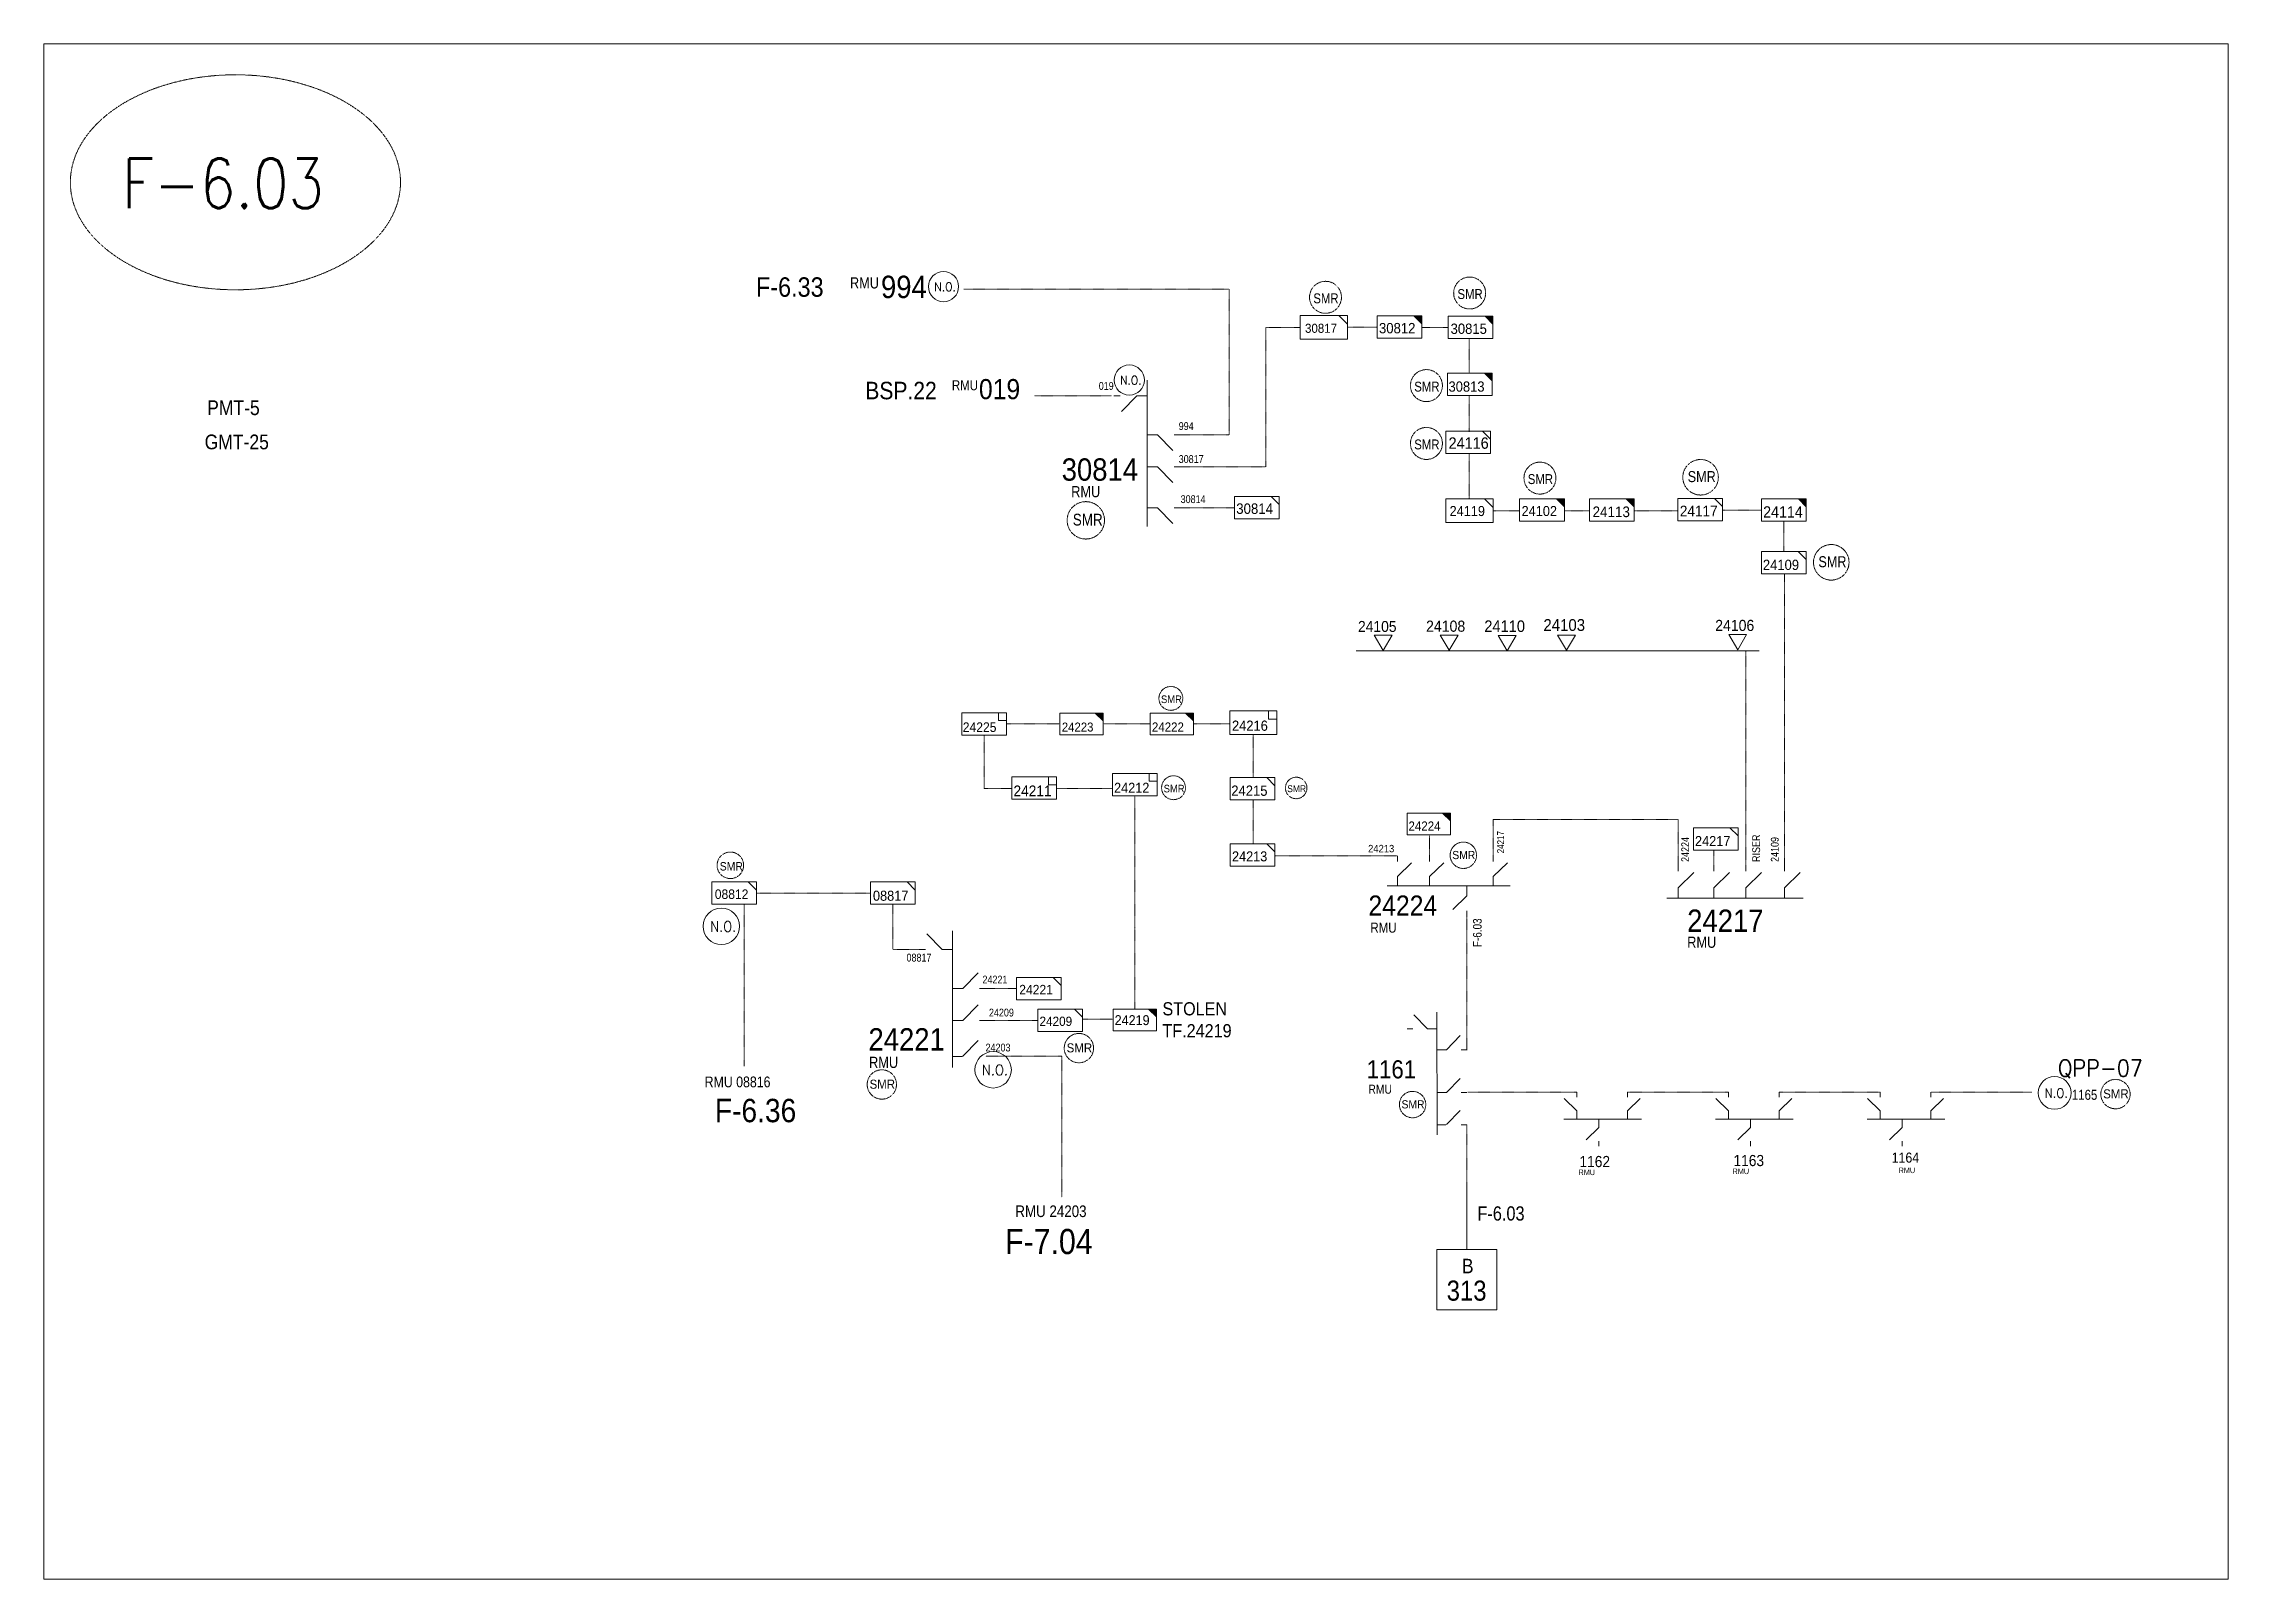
# Model space of a CAD drawing. Header units: metres. Extents: x 65984 to 144644, y -19036 to 23726.
# Drawn here: x 101593 to 102473, y 13364 to 13982 of the extents above; entities that cross this region are included whole.
import ezdxf
from ezdxf.enums import TextEntityAlignment as Align

# ---------------------------------------------------------------- set-up
doc = ezdxf.new("R2010")
doc.units = ezdxf.units.M
doc.header["$MEASUREMENT"] = 0
doc.linetypes.add('DGN Style 3', pattern=[0.013877, 0, -0.013877])
doc.layers.get('0').update_dxf_attribs({"color": 95, "lineweight": 40})
for name, color, linetype, lineweight in [('d_eos', 111, 'Continuous', 40), ('d_eos no', 121, 'Continuous', 40), ('d_oh branch', 94, 'Continuous', 40), ('d_switch', 95, 'Continuous', 40), ('d_tf', 1, 'Continuous', 40), ('d_tf no', 6, 'Continuous', 40), ('d_ug cable', 95, 'Continuous', 40), ('d_unit sub', 7, 'Continuous', 40), ('fedr no', 95, 'Continuous', 40), ('GRID STATION 01', 7, 'Continuous', 40), ('Level 37', 7, 'Continuous', 0), ('O H MAIN FEEDER', 4, 'Continuous', 100), ('SW N O', 114, 'Continuous', 30)]:
    doc.layers.add(name, color=color, linetype=linetype, lineweight=lineweight)
doc.styles.add('NASKHF', font='naskhf.shx', dxfattribs={"height": 8})
doc.styles.add('Style-Arial', font='arial.ttf')
doc.styles.add('Style-ENGINEERING', font='ENGINEERING.shx')
doc.styles.add('Style-msdefault', font='msdefault.shx')
doc.styles.add('Style-simplex', font='simplex.shx')
doc.styles.add('Style-STANDARD', font='STANDARD.shx')

msp = doc.modelspace()

# ---------------------------------------------------------------- texts
at = {"layer": 'd_eos no', "color": 7, "linetype": 'Continuous', "lineweight": 13, "style": 'Style-Arial', "width": 0.88}
for s, height, p in [('994', 9, (101930.15, 13888.61)), ('019', 8.1, (101969.61, 13846.98)), ('24217', 9, (102254.87, 13633.32))]:
    msp.add_text(s, height=height, dxfattribs=at).set_placement(p, align=Align.TOP_LEFT)
at = {"layer": 'd_eos no', "color": 2, "linetype": 'Continuous', "lineweight": 13, "style": 'Style-Arial', "width": 0.88}
for s, height, p in [('30814', 9, (102002.94, 13815.04)), ('24224', 8.1, (102126.5, 13638.98)), ('24221', 9, (101925.1, 13585.53))]:
    msp.add_text(s, height=height, dxfattribs=at).set_placement(p, align=Align.TOP_LEFT)
at = {"layer": 'd_eos no', "color": 2, "linetype": 'Continuous', "lineweight": 13, "ltscale": 0.9, "style": 'Style-Arial', "width": 0.88}
msp.add_text('1161', height=7.29, dxfattribs=at).set_placement((102125.77, 13572.61), align=Align.TOP_LEFT)
at = {"layer": 'd_eos no', "color": 7, "linetype": 'Continuous', "lineweight": 13, "ltscale": 0.5, "style": 'Style-Arial', "width": 0.88}
for s, height, p in [('1162', 4.5, (102211.5, 13534.07)), ('1163', 4.5, (102273.54, 13534.47)), ('1164', 4.05, (102337.25, 13535.43))]:
    msp.add_text(s, height=height, dxfattribs=at).set_placement(p, align=Align.TOP_LEFT)
at = {"layer": 'd_eos no', "color": 7, "linetype": 'Continuous', "lineweight": 13, "ltscale": 0.769259, "insert": (102043.52, 13595.99), "char_height": 5.2965, "attachment_point": 1, "style": 'Style-STANDARD'}
msp.add_mtext('\\fArial|b0|i0|c178178|p39;\\H1x;\\W0.88;STOLEN\\PTF.24219', dxfattribs=at)
at = {"layer": 'd_switch', "color": 1, "linetype": 'Continuous', "lineweight": 30, "style": 'Style-ENGINEERING', "width": 0.857143}
for height, p in [(3.992, (102104.3, 13881.49)), (3.992, (102162.36, 13883.22)), (3.992, (102144.95, 13845.94)), (3.992, (102144.95, 13822.64)), (3.992, (102190.68, 13808.68)), (4.436, (102255.09, 13809.91)), (4.436, (102307.73, 13775.64))]:
    msp.add_text('SMR', height=height, rotation=0.00263, dxfattribs=at).set_placement(p, align=Align.TOP_LEFT)
at = {"layer": 'd_switch', "color": 1, "linetype": 'Continuous', "lineweight": 30, "ltscale": 1.089166, "style": 'Style-ENGINEERING', "width": 0.857143}
msp.add_text('SMR', height=4.726, rotation=0.00263, dxfattribs=at).set_placement((102007.42, 13792.72), align=Align.TOP_LEFT)
at = {"layer": 'd_switch', "color": 2, "linetype": 'Continuous', "lineweight": 13, "style": 'Style-msdefault', "width": 0.9}
msp.add_text('F-7.04', height=10.147, dxfattribs=at).set_placement((101980.12, 13504.68), align=Align.TOP_LEFT)
at = {"layer": 'd_switch', "color": 2, "linetype": 'Continuous', "lineweight": 13, "style": 'NASKHF'}
for s, insert, char_height, attachment_point in [('\\Fmsdefault;\\H1x;\\W0.9;F-6.33\\P', (101879.8, 13887.96), 7.8334, 1), ('\\Fmsdefault;\\H1x;\\W0.9;BSP.22', (101923.84, 13845.88), 7.0501, 1), ('\\Fmsdefault;\\H1x;\\W0.9;F-6.36\\P', (101896.03, 13557.08), 9.427, 3)]:
    msp.add_mtext(s, dxfattribs=dict(at, insert=insert, char_height=char_height, attachment_point=attachment_point))
at = {"layer": 'd_tf no', "color": 2, "lineweight": 13, "style": 'Style-msdefault', "width": 0.945946}
for s, height, p in [('30817', 3.669, (102100.95, 13869.27)), ('30815', 4.156, (102159.59, 13869.33)), ('24116', 4.593, (102158.78, 13823.49)), ('24102', 4.054, (102188.18, 13795.86)), ('24117', 4.327, (102251.93, 13795.99)), ('24109', 4.137, (102285.39, 13774.22)), ('24212', 4.045, (102024.03, 13684.37)), ('24215', 4.15, (102071.24, 13683.27)), ('08812', 3.845, (101863.22, 13641.43)), ('24221', 3.848, (101985.85, 13602.97)), ('24209', 3.742, (101994, 13590.18))]:
    msp.add_text(s, height=height, dxfattribs=at).set_placement(p, align=Align.TOP_LEFT)
at = {"layer": 'd_tf no', "color": 55, "lineweight": 13, "style": 'Style-msdefault', "width": 0.945946}
for s, height, p in [('30812', 4.171, (102130.75, 13869.57)), ('30813', 4.125, (102158.75, 13846.02)), ('30814', 4.21, (102073.25, 13796.89)), ('24119', 4.054, (102159.18, 13795.86)), ('24113', 4.28, (102216.77, 13795.65)), ('24114', 4.539, (102285.48, 13795.74)), ('24105', 4.414, (102122.29, 13749.54)), ('24108', 4.484, (102149.71, 13749.69)), ('24110', 4.661, (102173.16, 13749.77)), ('24103', 4.77, (102196.97, 13750.3)), ('24106', 4.468, (102266.18, 13749.99)), ('24225', 3.858, (101963.1, 13708.71)), ('24216', 4.109, (102071.53, 13709.43)), ('24211', 4.366, (101983.52, 13683.28)), ('24213', 4.038, (102071.55, 13656.75)), ('24217', 4.059, (102258.03, 13662.93)), ('08817', 4.066, (101926.91, 13640.92))]:
    msp.add_text(s, height=height, dxfattribs=at).set_placement(p, align=Align.TOP_LEFT)
at = {"layer": 'd_tf no', "color": 55, "linetype": 'Continuous', "lineweight": 13, "style": 'Style-msdefault', "width": 0.945946}
for s, height, p in [('24223', 3.619, (102002.99, 13708.63)), ('24219', 3.999, (102024.28, 13590.77))]:
    msp.add_text(s, height=height, dxfattribs=at).set_placement(p, align=Align.TOP_LEFT)
at = {"layer": 'd_tf no', "color": 2, "linetype": 'Continuous', "lineweight": 13, "style": 'Style-msdefault', "width": 0.945946}
for s, height, p in [('24222', 3.664, (102039.28, 13708.67)), ('24224', 3.674, (102142.62, 13668.79))]:
    msp.add_text(s, height=height, dxfattribs=at).set_placement(p, align=Align.TOP_LEFT)
at = {"layer": 'd_tf no', "color": 7, "lineweight": 13, "style": 'Style-msdefault', "width": 0.945946}
msp.add_text('24213', height=2.997, dxfattribs=at).set_placement((102126.36, 13659.36), align=Align.TOP_LEFT)
at = {"layer": 'd_tf no', "color": 1, "linetype": 'Continuous', "lineweight": 40, "style": 'Style-msdefault', "width": 0.945946}
for height, p in [(3.29, (102160.28, 13656.92)), (3.655, (102004.94, 13579.44)), (3.655, (101925.55, 13564.8)), (3.655, (102422.45, 13560.91)), (3.29, (102139.83, 13556.51))]:
    msp.add_text('SMR', height=height, dxfattribs=at).set_placement(p, align=Align.TOP_LEFT)
at = {"layer": 'd_tf no', "color": 1, "lineweight": 13, "attachment_point": 1, "style": 'NASKHF'}
for insert, char_height in [((102042.94, 13719.54), 3.0642), ((102044.02, 13683.56), 3.0642), ((102093.8, 13683.36), 2.7577), ((101865.19, 13652.43), 3.4046)]:
    msp.add_mtext('\\Fmsdefault;\\H1x;\\W0.925;SMR\\P', dxfattribs=dict(at, insert=insert, char_height=char_height))
at = {"layer": 'fedr no', "color": 6, "linetype": 'Continuous', "lineweight": 13, "style": 'Style-STANDARD', "width": 0.909091}
msp.add_text('F-6.03', height=20.06, dxfattribs=at).set_placement((101665.13, 13925.84), align=Align.MIDDLE_CENTER)
at = {"layer": 'fedr no', "color": 55, "linetype": 'Continuous', "lineweight": 13, "style": 'Style-simplex', "width": 0.909091}
msp.add_text('QPP-07', height=6.756, dxfattribs=at).set_placement((102421.35, 13569.46), align=Align.MIDDLE_CENTER)
at = {"layer": 'GRID STATION 01', "linetype": 'Continuous', "lineweight": 13, "style": 'Style-msdefault', "width": 0.888889}
for s, p in [('PMT-5', (101658.73, 13838.4)), ('GMT-25', (101657.72, 13824.63))]:
    msp.add_text(s, height=5.94, dxfattribs=at).set_placement(p, align=Align.TOP_LEFT)
at = {"layer": 'GRID STATION 01', "color": 55, "linetype": 'Continuous', "lineweight": 13, "style": 'Style-msdefault', "width": 0.888889}
for s, height, p in [('B', 5.83, (102164.2, 13492.65)), ('313', 8.094, (102158.02, 13483.88))]:
    msp.add_text(s, height=height, dxfattribs=at).set_placement(p, align=Align.TOP_LEFT)
at = {"layer": 'Level 37', "color": 7, "linetype": 'Continuous', "lineweight": 13, "style": 'Style-msdefault', "width": 0.854701}
for height, p in [(4.494, (101923.5, 13885.72)), (4.044, (101963.97, 13844.48)), (4.494, (102260.75, 13620.15))]:
    msp.add_text('RMU', height=height, dxfattribs=at).set_placement(p, align=Align.MIDDLE_CENTER)
at = {"layer": 'Level 37', "color": 7, "linetype": 'Continuous', "lineweight": 13, "style": 'Style-msdefault', "width": 0.857143}
msp.add_text('019', height=3.15, dxfattribs=at).set_placement((102023.89, 13845.79), align=Align.TOP_RIGHT)
for s, height, p in [('994', 3.15, (102050.07, 13829.61)), ('30817', 3.15, (102050.07, 13816.33)), ('30814', 3.15, (102050.85, 13800.18)), ('RMU 08816', 4.336, (101859.13, 13566.06))]:
    msp.add_text(s, height=height, dxfattribs=at).set_placement(p, align=Align.TOP_LEFT)
at = {"layer": 'Level 37', "color": 2, "linetype": 'Continuous', "lineweight": 13, "style": 'Style-msdefault', "width": 0.854701}
for s, height, p in [('RMU', 4.494, (102012.62, 13801.64)), ('RMU', 4.044, (102132.56, 13626.02)), ('RMU', 4.494, (101931.22, 13571.76)), ('1165', 4.044, (102414.95, 13558.7))]:
    msp.add_text(s, height=height, dxfattribs=at).set_placement(p, align=Align.MIDDLE_CENTER)
at = {"layer": 'Level 37', "color": 7, "linetype": 'Continuous', "lineweight": 13, "style": 'Style-msdefault', "width": 0.854701}
msp.add_text('24217', height=2.834, rotation=90, dxfattribs=at).set_placement((102179.73, 13660.45), align=Align.MIDDLE_CENTER)
at = {"layer": 'Level 37', "color": 7, "linetype": 'Continuous', "lineweight": 13, "style": 'Style-msdefault', "width": 0.857143}
for s, height, rotation, p in [('24224', 3.15, 90.00379, (102255.65, 13652.49)), ('RISER', 3.15, 90.00379, (102284.25, 13652.49)), ('24109', 3.15, 90.00379, (102291.74, 13652.49)), ('F-6.03', 3.484, 90.00379, (102172.1, 13618.21)), ('F-6.03', 5.734, 0.00379, (102170.39, 13508.05))]:
    msp.add_text(s, height=height, rotation=rotation, dxfattribs=at).set_placement(p)
at = {"layer": 'Level 37', "color": 2, "linetype": 'Continuous', "lineweight": 13, "ltscale": 0.9, "style": 'Style-msdefault', "width": 0.854701}
msp.add_text('RMU', height=3.64, dxfattribs=at).set_placement((102131.22, 13560.95), align=Align.MIDDLE_CENTER)
at = {"layer": 'Level 37', "color": 7, "linetype": 'Continuous', "lineweight": 13, "ltscale": 0.5, "style": 'Style-msdefault', "width": 0.854701}
for p in [(102214.44, 13527.48), (102276.48, 13527.88), (102343.38, 13528.28)]:
    msp.add_text('RMU', height=2.247, dxfattribs=at).set_placement(p, align=Align.MIDDLE_CENTER)
at = {"layer": 'Level 37', "color": 7, "linetype": 'Continuous', "lineweight": 13, "style": 'NASKHF'}
for s, insert, char_height, attachment_point, rotation in [('\\Fmsdefault;\\H1x;\\W0.857143;08817', (101940.43, 13612.33), 3.15, 7, 0.00379), ('\\Fmsdefault;\\H1x;\\W0.857143;24221\\P', (101971.04, 13603.54), 3.15, 7, 0.00379), ('\\Fmsdefault;\\H1x;\\W0.857143;24209', (101983.68, 13590.2), 3.15, 9, 0.00448), ('\\Fmsdefault;\\H1x;\\W0.857143;24203', (101972.28, 13576.11), 3.15, 7, 0.00379), ('\\Fmsdefault;\\H1x;\\W0.857143;RMU 24203', (101984.27, 13509.39), 4.6891, 7, 0.00379)]:
    msp.add_mtext(s, dxfattribs=dict(at, insert=insert, char_height=char_height, attachment_point=attachment_point, rotation=rotation))

# ---------------------------------------------------------------- blocks, each defined once
blk = doc.blocks.new('TF_8')
at = {"color": 0, "linetype": 'ByBlock', "lineweight": -2}
blk.add_line((6.3, 4.95), (9.9, 1.35), dxfattribs=at)
blk.add_3dface([(-10.1, 4.95), (9.9, 4.95), (9.9, -5.05), (-10.1, -5.05)], dxfattribs=at)
blk = doc.blocks.new('exist.us-1000kva')
at = {"color": 0, "linetype": 'ByBlock', "lineweight": -2, "flags": 128}
blk.add_lwpolyline([(40, 12.9), (32.8, 20), (40, 20)], close=True, dxfattribs=at)
at = {"color": 0, "linetype": 'ByBlock', "lineweight": -2, "extrusion": (0, 0, -1)}
blk.add_solid([(-40, 12.9), (-32.8, 20), (-40, 20)], dxfattribs=at)
at = {"color": 0, "linetype": 'ByBlock', "lineweight": -2, "xscale": 2, "yscale": 2}
blk.add_blockref('TF_8', (20.2, 10.1), dxfattribs=at)
blk = doc.blocks.new('SS')
at = {"color": 0, "linetype": 'ByBlock', "lineweight": -2, "flags": 128}
blk.add_lwpolyline([(6.95, 4.25), (10.45, 4.25), (10.45, 0.75)], close=True, dxfattribs=at)
at = {"color": 0, "linetype": 'ByBlock', "lineweight": -2, "extrusion": (0, 0, -1)}
blk.add_solid([(-6.95, 4.25), (-10.45, 4.25), (-10.45, 0.75)], dxfattribs=at)
at = {"color": 0, "linetype": 'ByBlock', "lineweight": -2}
blk.add_3dface([(-9.55, 4.25), (10.45, 4.25), (10.45, -5.75), (-9.55, -5.75)], dxfattribs=at)
blk = doc.blocks.new('TF3')
at = {"color": 0, "linetype": 'ByBlock', "lineweight": -2}
for p, q in [((11.3, 9), (18.3, 9)), ((18.3, 9), (18.3, 2))]:
    blk.add_line(p, q, dxfattribs=at)
at = {"color": 0, "linetype": 'ByBlock', "lineweight": -2, "flags": 128}
blk.add_lwpolyline([(18.3, 2), (11.3, 2), (11.3, 9)], dxfattribs=at)
at = {"color": 0, "linetype": 'ByBlock', "lineweight": -2}
blk.add_3dface([(-21.7, 9), (18.3, 9), (18.3, -11), (-21.7, -11)], dxfattribs=at)
blk = doc.blocks.new('TRA1_1537')
at = {"layer": 'd_tf', "color": 55, "linetype": 'Continuous', "lineweight": 13, "ltscale": 0.000280798, "flags": 128}
blk.add_lwpolyline([(10, -17), (0, 0), (-10, -17)], close=True, dxfattribs=at)
blk = doc.blocks.new('TRA1_1536')
at = {"layer": 'd_tf', "color": 55, "linetype": 'Continuous', "lineweight": 13, "ltscale": 0.000280798, "xscale": 1.000046564039523, "yscale": 1.000046564039523, "zscale": 1.000046564039523, "rotation": 180}
blk.add_blockref('TRA1_1537', (0, 0), dxfattribs=at)
blk = doc.blocks.new('*U3682')
at = {"layer": 'SW N O', "color": 3, "lineweight": 13, "ltscale": 0.426762}
blk.add_circle((0, 0), 16.8, dxfattribs=at)
at = {"layer": 'SW N O', "color": 3, "lineweight": 13, "style": 'Style-STANDARD'}
blk.add_text('N.O.', height=9.6, dxfattribs=at).set_placement((1.7, -0.2), align=Align.MIDDLE_CENTER)
blk = doc.blocks.new('*U893')
at = {"layer": 'SW N O', "color": 3, "lineweight": 13}
blk.add_circle((0, 0), 16.8, dxfattribs=at)
at = {"layer": 'SW N O', "color": 3, "lineweight": 13, "style": 'Style-STANDARD'}
blk.add_text('N.O.', height=9.6, dxfattribs=at).set_placement((1.7, -0.2), align=Align.MIDDLE_CENTER)
blk = doc.blocks.new('*U4009')
at = {"layer": 'd_eos', "color": 2, "linetype": 'Continuous', "lineweight": 13, "ltscale": 0.517056}
for p, q in [((-9.79, 17.97), (-12.08, 17.97)), ((-3.76, 17.97), (-9.27, 23.64)), ((0, 17.97), (-3.76, 17.97)), ((0.01, -24.76), (0, 24.73)), ((0, 9.56), (3.77, 9.56)), ((3.77, 9.56), (9.27, 15.24)), ((9.8, 9.56), (12.09, 9.56)), ((0, -7.67), (3.77, -7.67)), ((3.77, -7.67), (9.27, -2)), ((9.8, -7.67), (12.08, -7.67)), ((3.77, -20.62), (9.28, -14.95)), ((9.71, -20.71), (12, -20.71))]:
    blk.add_line(p, q, dxfattribs=at)
at = {"layer": 'd_eos', "color": 2, "linetype": 'Continuous', "lineweight": 13, "ltscale": 0.465351}
blk.add_line((3.6, -20.71), (0.21, -20.71), dxfattribs=at)
blk = doc.blocks.new('*U4010')
at = {"layer": 'd_eos', "color": 7, "linetype": 'Continuous', "lineweight": 13, "ltscale": 0.465351}
for p, q in [((1.56, 8.81), (1.56, 10.87)), ((1.56, 3.38), (6.67, 8.34)), ((1.56, -0.01), (1.56, 3.38)), ((-15.64, -0.01), (15.63, -0.01)), ((-10, -3.4), (-15.1, -8.35)), ((-10, -0.01), (-10, -3.4)), ((10.38, -0.01), (10.38, -3.4)), ((10.38, -3.4), (15.48, -8.35)), ((-10, -8.82), (-10, -10.88)), ((10.38, -8.82), (10.38, -10.88))]:
    blk.add_line(p, q, dxfattribs=at)

# ---------------------------------------------------------------- linework, layer by layer
at = {"layer": 'd_eos', "color": 2, "linetype": 'Continuous', "lineweight": 13, "ltscale": 0.574507}
for p, q in [((102037.36, 13846.47), (102037.37, 13787.64)), ((102026.48, 13840.19), (102023.93, 13840.19)), ((102033.17, 13840.19), (102027.06, 13833.89)), ((102037.36, 13840.19), (102033.17, 13840.19)), ((102037.36, 13824.53), (102041.55, 13824.53)), ((102041.55, 13824.53), (102047.66, 13818.22)), ((102048.25, 13824.53), (102050.79, 13824.53)), ((102037.36, 13811.65), (102041.55, 13811.65)), ((102041.55, 13811.65), (102047.67, 13805.35)), ((102048.25, 13811.65), (102050.79, 13811.65)), ((102037.37, 13795.15), (102041.55, 13795.15)), ((102041.55, 13795.15), (102047.67, 13788.84)), ((102048.25, 13795.15), (102050.79, 13795.15)), ((101954.77, 13617.17), (101948.65, 13623.47)), ((101958.96, 13569.69), (101958.96, 13624.68)), ((101948.07, 13617.17), (101945.53, 13617.17)), ((101958.95, 13617.17), (101954.77, 13617.17)), ((101963.13, 13601.51), (101969.25, 13607.81)), ((101958.95, 13601.51), (101963.13, 13601.51)), ((101969.83, 13601.51), (101972.38, 13601.51)), ((101958.95, 13588.68), (101963.14, 13588.68)), ((101963.14, 13588.68), (101969.26, 13594.98)), ((101969.84, 13588.68), (101972.38, 13588.68)), ((101963.15, 13574.29), (101969.26, 13580.6))]:
    msp.add_line(p, q, dxfattribs=at)
at = {"layer": 'd_eos', "color": 2, "linetype": 'Continuous', "lineweight": 13, "ltscale": 0.517056}
for p, q in [((102138.19, 13652.61), (102138.19, 13654.9)), ((102138.19, 13646.58), (102143.86, 13652.09)), ((102151.13, 13652.61), (102151.13, 13654.9)), ((102151.13, 13646.58), (102156.81, 13652.09)), ((102176.78, 13652.61), (102176.78, 13654.9)), ((102176.78, 13646.58), (102182.45, 13652.09)), ((102134.04, 13642.81), (102183.53, 13642.82)), ((102138.19, 13642.81), (102138.19, 13646.58)), ((102151.13, 13642.81), (102151.13, 13646.58)), ((102166.19, 13642.64), (102166.19, 13638.88)), ((102176.78, 13642.82), (102176.78, 13646.58)), ((102166.19, 13638.88), (102160.52, 13633.37)), ((102166.19, 13632.85), (102166.19, 13630.56)), ((101962.96, 13574.19), (101959.19, 13574.19))]:
    msp.add_line(p, q, dxfattribs=at)
at = {"layer": 'd_eos', "color": 7, "linetype": 'Continuous', "lineweight": 13, "ltscale": 0.574507}
for p, q in [((102251.25, 13648.8), (102251.25, 13651.35)), ((102251.25, 13642.11), (102257.55, 13648.22)), ((102265.63, 13648.8), (102265.63, 13651.35)), ((102265.63, 13642.1), (102271.93, 13648.22)), ((102278.46, 13648.8), (102278.46, 13651.34)), ((102278.46, 13642.1), (102284.76, 13648.22)), ((102294.12, 13648.81), (102294.12, 13651.35)), ((102294.12, 13642.11), (102300.43, 13648.22)), ((102251.25, 13637.92), (102251.25, 13642.11)), ((102265.63, 13637.92), (102265.63, 13642.1)), ((102278.46, 13637.92), (102278.46, 13642.1)), ((102294.12, 13637.92), (102294.12, 13642.11)), ((102246.64, 13637.92), (102301.63, 13637.92))]:
    msp.add_line(p, q, dxfattribs=at)
at = {"layer": 'd_oh branch', "color": 55, "linetype": 'Continuous', "lineweight": 13}
msp.add_line((102121.57, 13737.52), (102283.88, 13737.52), dxfattribs=at)
at = {"layer": 'd_ug cable', "color": 55, "linetype": 'DGN Style 3', "lineweight": 13}
for p, q in [((102118.01, 13867.85), (102129.94, 13867.9)), ((102158.56, 13867.73), (102147.94, 13867.73)), ((102167.1, 13849.19), (102167.1, 13863.23)), ((102167.1, 13825.77), (102167.1, 13840.2)), ((102167.1, 13798.68), (102167.1, 13817.21)), ((102050.79, 13795.15), (102072.6, 13795.15)), ((102187.41, 13793.95), (102176.69, 13793.95)), ((102215.52, 13793.95), (102205.4, 13793.95)), ((102251.17, 13793.95), (102233.51, 13793.95)), ((102284.85, 13794.19), (102269.16, 13794.19)), ((102002.19, 13708.1), (101980.67, 13708.1)), ((102038.58, 13708.1), (102019.62, 13708.1)), ((102056.01, 13708.1), (102070.66, 13708.1)), ((102265.63, 13651.35), (102265.63, 13657.24)), ((101972.38, 13601.51), (101984.71, 13601.51)), ((102011.37, 13589.12), (102023.65, 13589.12))]:
    msp.add_line(p, q, dxfattribs=at)
at = {"layer": 'd_ug cable', "color": 2, "linetype": 'DGN Style 3', "lineweight": 13}
msp.add_line((102151.13, 13654.9), (102151.13, 13663.07), dxfattribs=at)
at = {"layer": 'd_ug cable', "color": 3, "linetype": 'DGN Style 3', "lineweight": 13}
msp.add_line((101874.99, 13570.22), (101874.99, 13635.42), dxfattribs=at)
at = {"layer": 'd_ug cable', "color": 55, "linetype": 'DGN Style 3', "lineweight": 13, "flags": 128}
for points in [[(101963.55, 13883.25), (102070.46, 13883.25), (102070.46, 13824.53), (102050.79, 13824.53)], [(102050.79, 13811.65), (102085.16, 13811.65), (102085.16, 13867.73), (102099.04, 13867.78)], [(102293.85, 13777.51), (102293.85, 13789.69)], [(102294.12, 13768.21), (102294.12, 13651.35)], [(102278.45, 13737.24), (102278.46, 13651.34)], [(101971.68, 13703.6), (101971.68, 13682.08), (101982.81, 13682.08)], [(102080.13, 13703.88), (102080.13, 13686.45)], [(102000.81, 13682.08), (102023.41, 13682.08)], [(102032.37, 13626.05), (102032.37, 13679.15)], [(102080.13, 13677.45), (102080.13, 13659.78)], [(102176.78, 13654.9), (102176.78, 13669.56)], [(102176.79, 13669.58), (102251.2, 13669.58)], [(102251.21, 13669.55), (102251.21, 13651.35)], [(102138.13, 13654.98), (102088.83, 13654.98)], [(101925.92, 13639.92), (101879.96, 13639.92)], [(101934.92, 13635.42), (101934.92, 13617.17), (101945.53, 13617.17)], [(102166.14, 13630.51), (102166.14, 13576.86)], [(102032.37, 13593.18), (102032.37, 13626.04)], [(101972.38, 13588.68), (101993.34, 13588.68)], [(102166.56, 13559.79), (102210.47, 13559.79)], [(102230.85, 13559.78), (102271.54, 13559.78)], [(102291.91, 13559.78), (102332.61, 13559.78)], [(102352.98, 13559.78), (102393.68, 13559.78)], [(102166.14, 13546.58), (102166.14, 13515.08)]]:
    msp.add_lwpolyline(points, dxfattribs=at)
at = {"layer": 'd_ug cable', "color": 40, "linetype": 'DGN Style 3', "lineweight": 13, "flags": 128}
msp.add_lwpolyline([(102023.04, 13840.27), (101992.04, 13840.27), (101992.04, 13840.27)], dxfattribs=at)
at = {"layer": 'd_ug cable', "color": 200, "linetype": 'DGN Style 3', "lineweight": 13, "flags": 128}
msp.add_lwpolyline([(102002.94, 13517.42), (102002.94, 13574.3), (101972.39, 13574.3)], dxfattribs=at)
at = {"layer": 'd_ug cable', "color": 2, "linetype": 'DGN Style 3', "lineweight": 13}
for centre, radius in [((102109.2, 13879.91), 6.44), ((102167.26, 13881.64), 6.44), ((102149.85, 13844.35), 6.44), ((102149.85, 13821.05), 6.44), ((102195.58, 13807.09), 6.44), ((102260.28, 13807.43), 7.16), ((102012.66, 13790.08), 7.53), ((102312.92, 13773.16), 7.16), ((102046.91, 13718.36), 4.81), ((102047.99, 13682.38), 4.81), ((102097.38, 13682.29), 4.33), ((102164.73, 13655.18), 5.32), ((101869.48, 13651.14), 5.35), ((102009.88, 13577.51), 5.91), ((101930.5, 13562.86), 5.91), ((102144.28, 13554.76), 5.32), ((102427.4, 13558.98), 5.91)]:
    msp.add_circle(centre, radius, dxfattribs=at)
at = {"layer": 'fedr no', "color": 82, "linetype": 'DGN Style 3', "lineweight": 13, "true_color": 0x1dc70e}
msp.add_ellipse((101670.13, 13926.23), major_axis=(66.49, 0), ratio=0.651175, dxfattribs=at)
at = {"layer": 'GRID STATION 01', "color": 55, "lineweight": 13, "ltscale": 0.379284}
msp.add_line((102166.13, 13520.52), (102166.13, 13496.37), dxfattribs=at)
at = {"layer": 'GRID STATION 01', "color": 55, "lineweight": 13, "ltscale": 0.379284, "flags": 128}
msp.add_lwpolyline([(102178.27, 13496.37), (102153.99, 13496.37), (102153.99, 13472.09), (102178.27, 13472.09)], close=True, dxfattribs=at)
at = {"layer": 'O H MAIN FEEDER', "color": 140, "linetype": 'Continuous', "lineweight": 13, "flags": 128}
msp.add_lwpolyline([(101592.9, 13982.06), (102472.84, 13982.06), (102472.84, 13363.56), (101592.9, 13363.56)], close=True, dxfattribs=at)

# ---------------------------------------------------------------- block references
at = {"layer": 'd_eos', "color": 2, "linetype": 'Continuous', "lineweight": 13, "ltscale": 0.517056}
msp.add_blockref('*U4009', (102154.11, 13567.3), dxfattribs=at)
at = {"layer": 'd_eos', "color": 7, "linetype": 'Continuous', "lineweight": 13, "ltscale": 0.465351, "rotation": 180}
for p in [(102220.85, 13548.9), (102281.92, 13548.9), (102342.98, 13548.9)]:
    msp.add_blockref('*U4010', p, dxfattribs=at)
at = {"layer": 'd_tf', "color": 55, "linetype": 'Continuous', "lineweight": 13, "ltscale": 0.000280798, "xscale": 0.36, "yscale": 0.36, "zscale": 0.36, "rotation": 359.9999999999999}
for p in [(102132.4, 13737.71), (102159.01, 13737.72), (102182.4, 13737.52), (102206.24, 13737.74), (102275.22, 13737.92)]:
    msp.add_blockref('TRA1_1536', p, dxfattribs=at)
at = {"layer": 'd_unit sub', "color": 2, "linetype": 'Continuous', "lineweight": 13}
for name, p, xscale, yscale, zscale in [('TF_8', (102108.62, 13867.83), 0.948382681934418, 0.948382681934418, 0.2024335515684575), ('SS', (102167.2, 13868.47), 0.8997046736375889, 0.8997046736375889, 0.2249261684093972), ('TF_8', (102166.81, 13821.49), 0.8997046736375889, 0.8997046736375889, 0.2249261684093972), ('SS', (102196, 13794.86), 0.8997046736375889, 0.8997046736375889, 0.2249261684093972), ('TF_8', (102260.25, 13794.47), 0.8997046736375889, 0.8997046736375889, 0.2249261684093972), ('TF_8', (102293.94, 13773.05), 0.8997046736375905, 0.8997046736375905, 0.2249261684093972), ('exist.us-1000kva', (102038.58, 13703.75), 0.4357501744884031, 0.4357501744884031, 0.4357501744884031), ('TF3', (102033.13, 13684.1), 0.4498523368187944, 0.4498523368187944, 0.2249261684093972), ('TF_8', (102079.89, 13681.99), 0.8997046736375889, 0.8997046736375889, 0.2249261684093972), ('exist.us-1000kva', (102142.1, 13663.46), 0.4357501744884031, 0.4357501744884031, 0.4357501744884031), ('TF_8', (101871.05, 13639.96), 0.8997046736375889, 0.8997046736375889, 0.2249261684093972), ('TF_8', (101993.79, 13601.55), 0.8997046736375889, 0.8997046736375889, 0.2249261684093972), ('TF_8', (102002.43, 13588.72), 0.8997046736375889, 0.8997046736375889, 0.2249261684093972)]:
    msp.add_blockref(name, p, dxfattribs=dict(at, xscale=xscale, yscale=yscale, zscale=zscale))
at = {"layer": 'd_unit sub', "color": 55, "linetype": 'Continuous', "lineweight": 13}
for name, p, xscale, yscale, zscale in [('SS', (102138.54, 13868.58), 0.8997046736375889, 0.8997046736375889, 0.2249261684093972), ('SS', (102166.95, 13845.55), 0.8997046736375889, 0.8997046736375889, 0.2249261684093972), ('TF_8', (102167.3, 13793.99), 0.948382681934418, 0.948382681934418, 0.2024335515684575), ('SS', (102224.11, 13794.86), 0.8997046736375889, 0.8997046736375889, 0.2249261684093972), ('SS', (102293.44, 13794.86), 0.8997046736375889, 0.8997046736375889, 0.2249261684093972), ('TF3', (101972.44, 13708.55), 0.4498523368187944, 0.4498523368187944, 0.2249261684093972), ('exist.us-1000kva', (102002.19, 13703.75), 0.4357501744884031, 0.4357501744884031, 0.4357501744884031), ('TF3', (102080.93, 13709.09), 0.4734800010617072, 0.4734800010617072, 0.2249261684093972), ('TF3', (101992.58, 13682.69), 0.4498523368187944, 0.4498523368187944, 0.2249261684093972), ('TF_8', (102266.45, 13661.79), 0.8997046736375889, 0.8997046736375889, 0.2249261684093972), ('TF_8', (102079.89, 13655.33), 0.8997046736375889, 0.8997046736375889, 0.2249261684093972), ('TF_8', (101935.01, 13639.96), 0.8997046736375889, 0.8997046736375889, 0.2249261684093972), ('exist.us-1000kva', (102023.65, 13584.46), 0.4357501744884031, 0.4357501744884031, 0.4357501744884031)]:
    msp.add_blockref(name, p, dxfattribs=dict(at, xscale=xscale, yscale=yscale, zscale=zscale))
at = {"layer": 'd_unit sub', "color": 55, "linetype": 'Continuous', "lineweight": 13, "xscale": 0.8997046736375889, "yscale": 0.8997046736375889, "zscale": 0.2249261684093972, "rotation": 359.9999999999999}
msp.add_blockref('TF_8', (102081.69, 13795.19), dxfattribs=at)
at = {"layer": 'SW N O', "color": 3, "lineweight": 13, "rotation": 359.9999999999999}
for name, p, xscale, yscale, zscale in [('*U3682', (101955.35, 13884.22), 0.3620083052496636, 0.3620083052496636, 0.3620083052496636), ('*U3682', (102030.17, 13846.57), 0.3620083052496636, 0.3620083052496636, 0.3620083052496636), ('*U893', (101865.88, 13626.56), 0.4368209814130809, 0.4368209814130809, 0.4368209814130809), ('*U893', (101975.33, 13568.77), 0.4368209814130809, 0.4368209814130809, 0.4368209814130809), ('*U893', (102402.88, 13559.47), 0.3931388832717728, 0.3931388832717728, 0.3931388832717728)]:
    msp.add_blockref(name, p, dxfattribs=dict(at, xscale=xscale, yscale=yscale, zscale=zscale))

msp.set_redraw_order([(e.dxf.handle, doc.entitydb.next_handle()) for e in msp.query("TEXT MTEXT ATTDEF DIMENSION ARC_DIMENSION")])  # texts and dimensions are drawn at this point

doc.saveas('drawing.dxf')
